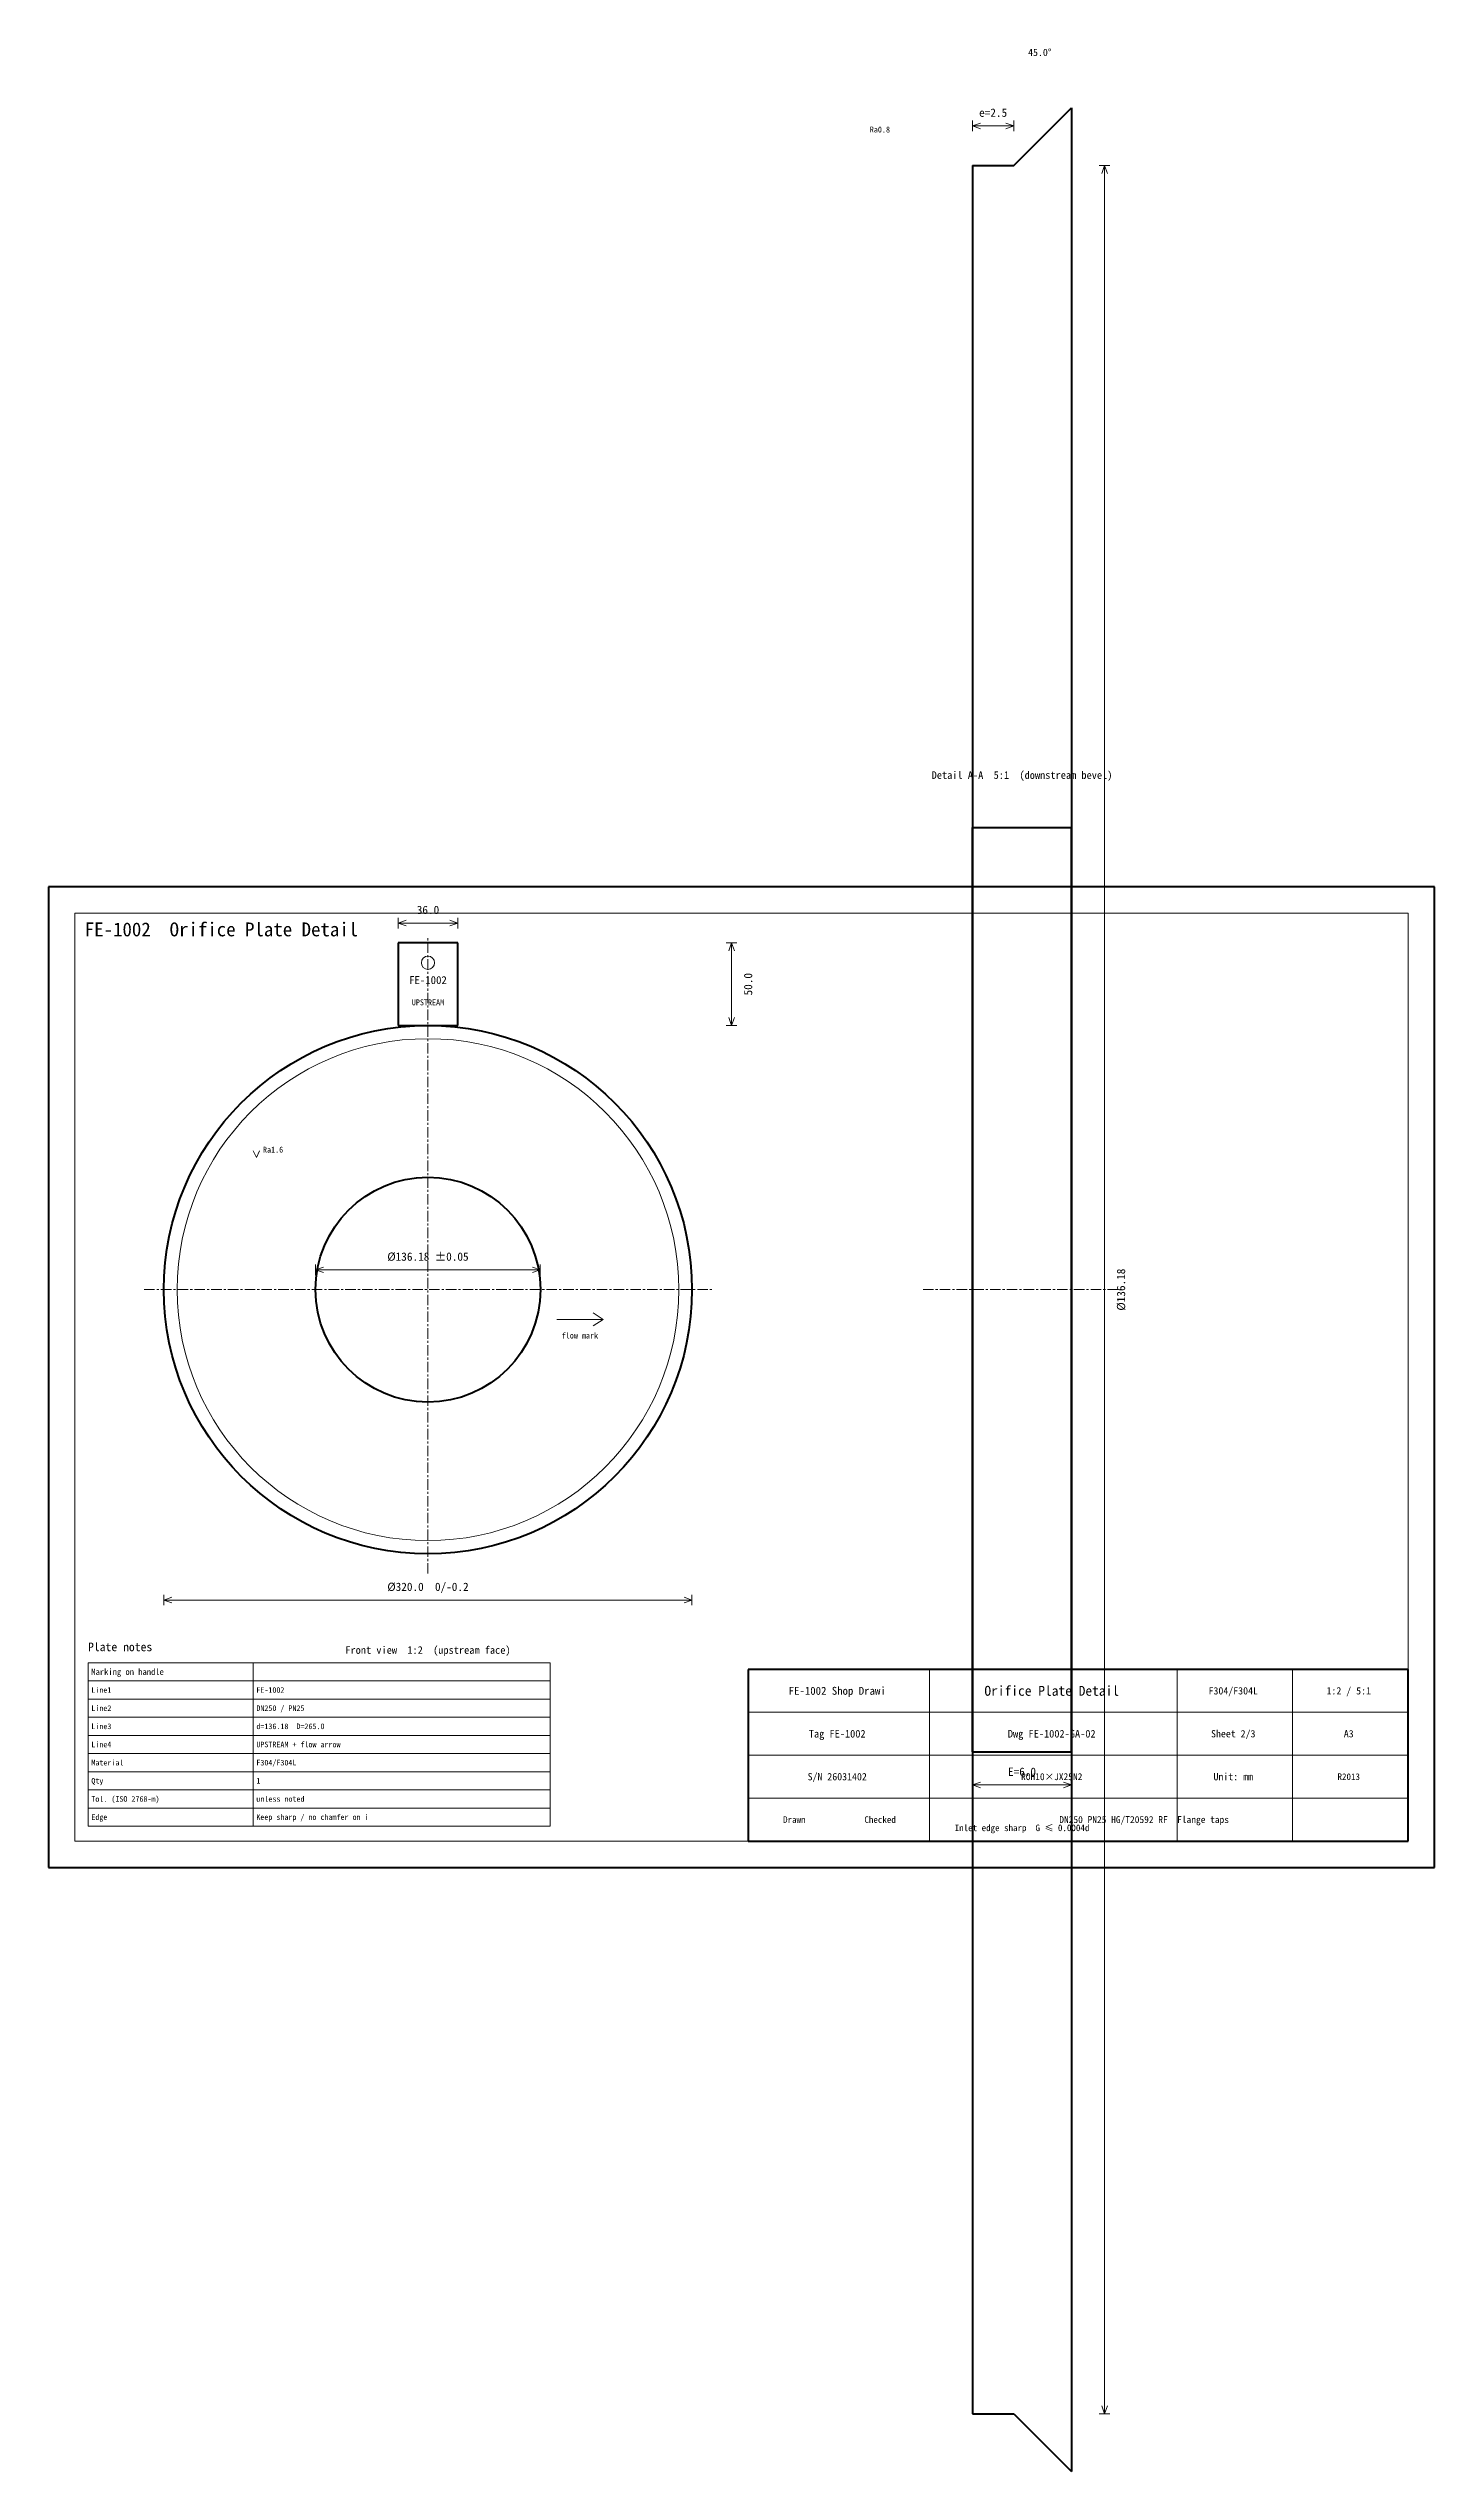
# Model space of a CAD drawing. Header units: millimetres. Extents: x 0 to 1360, y -183 to 551.
# Drawn here: x 470 to 890, y -183 to 551 of the extents above; entities that cross this region are included whole.
import ezdxf
from ezdxf.enums import TextEntityAlignment as Align

# ---------------------------------------------------------------- set-up
doc = ezdxf.new("R2010")
doc.units = ezdxf.units.MM
doc.linetypes.add('CENTER', pattern=[5.08, 3.175, -0.635, 0.635, -0.635])
for name, color, linetype, lineweight in [('中心线', 1, 'CENTER', 18), ('图框', 7, 'Continuous', 18), ('文字', 7, 'Continuous', 18), ('标注', 3, 'Continuous', 18), ('细实线', 7, 'Continuous', 18), ('表格', 7, 'Continuous', 18), ('轮廓', 7, 'Continuous', 60)]:
    doc.layers.add(name, color=color, linetype=linetype, lineweight=lineweight)
doc.styles.add('CN', font='simhei.ttf')

msp = doc.modelspace()

# ---------------------------------------------------------------- texts
at = {"layer": '文字', "style": 'CN'}
msp.add_text('Detail A-A  5:1  (downstream bevel)', height=2.3, dxfattribs=at).set_placement((765, 329), align=Align.BOTTOM_CENTER)
for s, height, p in [('FE-1002  Orifice Plate Detail', 4.2, (481, 282)), ('Plate notes', 2.6, (482, 65.5))]:
    msp.add_text(s, height=height, dxfattribs=at).set_placement(p)
for s, height, p in [('FE-1002', 2.4, (585, 268.75)), ('UPSTREAM', 1.8, (585, 262)), ('FE-1002 Shop Drawi', 2.4, (709, 53.5)), ('Orifice Plate Detail', 3, (774, 53.5)), ('F304/F304L', 2.2, (829, 53.5)), ('1:2 / 5:1', 2.2, (864, 53.5)), ('Tag FE-1002', 2.3, (709, 40.5)), ('Dwg FE-1002-GA-02', 2.3, (774, 40.5)), ('Sheet 2/3', 2.2, (829, 40.5)), ('A3', 2.2, (864, 40.5)), ('S/N 26031402', 2.2, (709, 27.5)), ('ROH10×JX25N2', 2.1, (774, 27.5)), ('Unit: mm', 2.2, (829, 27.5)), ('R2013', 2, (864, 27.5)), ('Drawn', 2, (696, 14.5)), ('Checked', 2, (722, 14.5)), ('DN250 PN25 HG/T20592 RF  Flange taps', 2.1, (802, 14.5))]:
    msp.add_text(s, height=height, dxfattribs=at).set_placement(p, align=Align.MIDDLE_CENTER)
for s, height, p in [('Front view  1:2  (upstream face)', 2.3, (585, 67)), ('Inlet edge sharp  G ≤ 0.0004d', 2, (765, 13))]:
    msp.add_text(s, height=height, dxfattribs=at).set_placement(p, align=Align.TOP_CENTER)
at = {"layer": '标注', "style": 'CN'}
for s, height, p in [('45.0°', 2.2, (770.38, 547.95)), ('e=2.5', 2.5, (756.25, 529.45)), ('36.0', 2.5, (585, 288)), ('Ø136.18 ±0.05', 2.5, (585, 183)), ('Ø320.0  0/-0.2', 2.5, (585, 83)), ('E=6.0', 2.5, (765, 27))]:
    msp.add_text(s, height=height, dxfattribs=at).set_placement(p, align=Align.BOTTOM_CENTER)
msp.add_text('Ra0.8', height=1.8, dxfattribs=at).set_placement((725, 525.45), align=Align.RIGHT)
for s, p in [('50.0', (682, 267.5)), ('Ø136.18', (795, 175))]:
    msp.add_text(s, height=2.5, rotation=90, dxfattribs=at).set_placement(p, align=Align.MIDDLE_CENTER)
msp.add_text('Ra1.6', height=1.8, dxfattribs=at).set_placement((535, 216.5))
msp.add_text('flow mark', height=1.8, dxfattribs=at).set_placement((631.04, 162), align=Align.TOP_CENTER)
at = {"layer": '表格', "style": 'CN'}
for s, height, p in [('Marking on handle', 1.9, (483, 59.25)), ('Line1', 1.7, (483, 53.75)), ('FE-1002', 1.7, (533, 53.75)), ('Line2', 1.7, (483, 48.25)), ('DN250 / PN25', 1.7, (533, 48.25)), ('Line3', 1.7, (483, 42.75)), ('Line4', 1.7, (483, 37.25)), ('d=136.18  D=265.0', 1.7, (533, 42.75)), ('UPSTREAM + flow arrow', 1.7, (533, 37.25)), ('Material', 1.7, (483, 31.75)), ('F304/F304L', 1.7, (533, 31.75)), ('Qty', 1.7, (483, 26.25)), ('1', 1.7, (533, 26.25)), ('Tol. (ISO 2768-m)', 1.7, (483, 20.75)), ('Edge', 1.7, (483, 15.25)), ('unless noted', 1.7, (533, 20.75)), ('Keep sharp / no chamfer on i', 1.7, (533, 15.25))]:
    msp.add_text(s, height=height, dxfattribs=at).set_placement(p, align=Align.MIDDLE_LEFT)

# ---------------------------------------------------------------- linework, layer by layer
at = {"layer": '中心线', "linetype": 'CENTER', "lineweight": 18}
for p, q in [((585, 89), (585, 282)), ((499, 175), (671, 175)), ((735, 175), (795, 175))]:
    msp.add_line(p, q, dxfattribs=at)
at = {"layer": '图框', "linetype": 'Continuous', "lineweight": 60}
for p, q in [((890, 297), (470, 297)), ((470, 297), (470, 0)), ((890, 0), (890, 297)), ((882, 60), (682, 60)), ((682, 60), (682, 8)), ((882, 8), (882, 60)), ((682, 8), (882, 8)), ((470, 0), (890, 0))]:
    msp.add_line(p, q, dxfattribs=at)
at = {"layer": '图框', "linetype": 'Continuous', "lineweight": 18}
for p, q in [((882, 289), (478, 289)), ((478, 289), (478, 8)), ((882, 8), (882, 289)), ((737, 8), (737, 60)), ((812, 8), (812, 60)), ((847, 8), (847, 60)), ((682, 47), (882, 47)), ((682, 34), (882, 34)), ((682, 21), (882, 21)), ((478, 8), (882, 8))]:
    msp.add_line(p, q, dxfattribs=at)
at = {"layer": '标注', "linetype": 'Continuous', "lineweight": 18}
for p, q in [((750, 525.85), (750, 529.05)), ((762.5, 525.85), (762.5, 529.05)), ((750, 527.45), (752.4, 528.3)), ((750, 527.45), (762.5, 527.45)), ((750, 527.45), (752.4, 526.6)), ((762.5, 527.45), (760.1, 528.3)), ((762.5, 527.45), (760.1, 526.6)), ((788.4, 515.45), (791.6, 515.45)), ((790, 515.45), (789.15, 513.05)), ((790, -165.45), (790, 515.45)), ((790, 515.45), (790.85, 513.05)), ((576, 284.4), (576, 287.6)), ((576, 286), (578.4, 286.85)), ((594, 286), (591.6, 286.85)), ((594, 284.4), (594, 287.6)), ((576, 286), (594, 286)), ((576, 286), (578.4, 285.15)), ((594, 286), (591.6, 285.15)), ((675.4, 280), (678.6, 280)), ((677, 280), (676.15, 277.6)), ((677, 255), (677, 280)), ((677, 280), (677.85, 277.6)), ((677, 255), (676.15, 257.4)), ((677, 255), (677.85, 257.4)), ((675.4, 255), (678.6, 255)), ((533, 215), (532, 217)), ((533, 215), (534, 217)), ((550.96, 179.4), (550.96, 182.6)), ((550.96, 181), (553.36, 181.85)), ((550.96, 181), (619.04, 181)), ((550.96, 181), (553.36, 180.15)), ((619.04, 181), (616.64, 181.85)), ((619.04, 181), (616.64, 180.15)), ((619.04, 179.4), (619.04, 182.6)), ((624.04, 166), (638.04, 166)), ((638.04, 166), (635.04, 168)), ((638.04, 166), (635.04, 164)), ((505, 79.4), (505, 82.6)), ((505, 81), (507.4, 81.85)), ((505, 81), (665, 81)), ((505, 81), (507.4, 80.15)), ((665, 81), (662.6, 81.85)), ((665, 81), (662.6, 80.15)), ((665, 79.4), (665, 82.6)), ((750, 23.4), (750, 26.6)), ((750, 25), (752.4, 25.85)), ((750, 25), (780, 25)), ((750, 25), (752.4, 24.15)), ((780, 25), (777.6, 25.85)), ((780, 25), (777.6, 24.15)), ((780, 23.4), (780, 26.6)), ((788.4, -165.45), (791.6, -165.45)), ((790, -165.45), (789.15, -163.05)), ((790, -165.45), (790.85, -163.05))]:
    msp.add_line(p, q, dxfattribs=at)
at = {"layer": '细实线', "linetype": 'Continuous', "lineweight": 18}
for centre, radius in [((585, 274), 2), ((585, 175), 76)]:
    msp.add_circle(centre, radius, dxfattribs=at)
at = {"layer": '表格', "linetype": 'Continuous', "lineweight": 18}
for p, q in [((532, 62), (482, 62)), ((482, 62), (482, 56.5)), ((532, 56.5), (532, 62)), ((622, 62), (532, 62)), ((532, 62), (532, 56.5)), ((622, 56.5), (622, 62)), ((482, 56.5), (532, 56.5)), ((532, 56.5), (482, 56.5)), ((482, 56.5), (482, 51)), ((532, 56.5), (622, 56.5)), ((532, 51), (532, 56.5)), ((622, 56.5), (532, 56.5)), ((532, 56.5), (532, 51)), ((622, 51), (622, 56.5)), ((482, 51), (532, 51)), ((532, 51), (482, 51)), ((482, 51), (482, 45.5)), ((482, 45.5), (532, 45.5)), ((532, 45.5), (482, 45.5)), ((482, 45.5), (482, 40)), ((532, 51), (622, 51)), ((532, 45.5), (532, 51)), ((622, 51), (532, 51)), ((532, 51), (532, 45.5)), ((532, 45.5), (622, 45.5)), ((532, 40), (532, 45.5)), ((622, 45.5), (532, 45.5)), ((532, 45.5), (532, 40)), ((622, 45.5), (622, 51)), ((622, 40), (622, 45.5)), ((482, 40), (532, 40)), ((532, 40), (482, 40)), ((482, 40), (482, 34.5)), ((532, 40), (622, 40)), ((532, 34.5), (532, 40)), ((622, 40), (532, 40)), ((532, 40), (532, 34.5)), ((622, 34.5), (622, 40)), ((482, 34.5), (532, 34.5)), ((532, 34.5), (482, 34.5)), ((482, 34.5), (482, 29)), ((532, 34.5), (622, 34.5)), ((532, 29), (532, 34.5)), ((622, 34.5), (532, 34.5)), ((532, 34.5), (532, 29)), ((622, 29), (622, 34.5)), ((482, 29), (532, 29)), ((532, 29), (482, 29)), ((482, 29), (482, 23.5)), ((482, 23.5), (532, 23.5)), ((532, 23.5), (482, 23.5)), ((482, 23.5), (482, 18)), ((532, 29), (622, 29)), ((532, 23.5), (532, 29)), ((622, 29), (532, 29)), ((532, 29), (532, 23.5)), ((532, 23.5), (622, 23.5)), ((532, 18), (532, 23.5)), ((622, 23.5), (532, 23.5)), ((532, 23.5), (532, 18)), ((622, 23.5), (622, 29)), ((622, 18), (622, 23.5)), ((482, 18), (532, 18)), ((532, 18), (482, 18)), ((482, 18), (482, 12.5)), ((532, 18), (622, 18)), ((532, 12.5), (532, 18)), ((622, 18), (532, 18)), ((532, 18), (532, 12.5)), ((622, 12.5), (622, 18)), ((482, 12.5), (532, 12.5)), ((532, 12.5), (622, 12.5))]:
    msp.add_line(p, q, dxfattribs=at)
at = {"layer": '轮廓', "linetype": 'Continuous', "lineweight": 60}
for p, q in [((762.5, 515.45), (780, 532.95)), ((780, 532.95), (780, -182.95)), ((750, 515.45), (762.5, 515.45)), ((750, 515.45), (750, -165.45)), ((750, 35), (750, 315)), ((750, 315), (780, 315)), ((780, 35), (780, 315)), ((594, 280), (576, 280)), ((576, 280), (576, 255)), ((594, 255), (594, 280)), ((576, 255), (594, 255)), ((750, 35), (780, 35)), ((750, -165.45), (762.5, -165.45)), ((762.5, -165.45), (780, -182.95))]:
    msp.add_line(p, q, dxfattribs=at)
for radius in [80, 34.05]:
    msp.add_circle((585, 175), radius, dxfattribs=at)

msp.set_redraw_order([(e.dxf.handle, doc.entitydb.next_handle()) for e in msp.query("TEXT MTEXT ATTDEF DIMENSION ARC_DIMENSION")])  # texts and dimensions are drawn at this point

doc.saveas('drawing.dxf')
